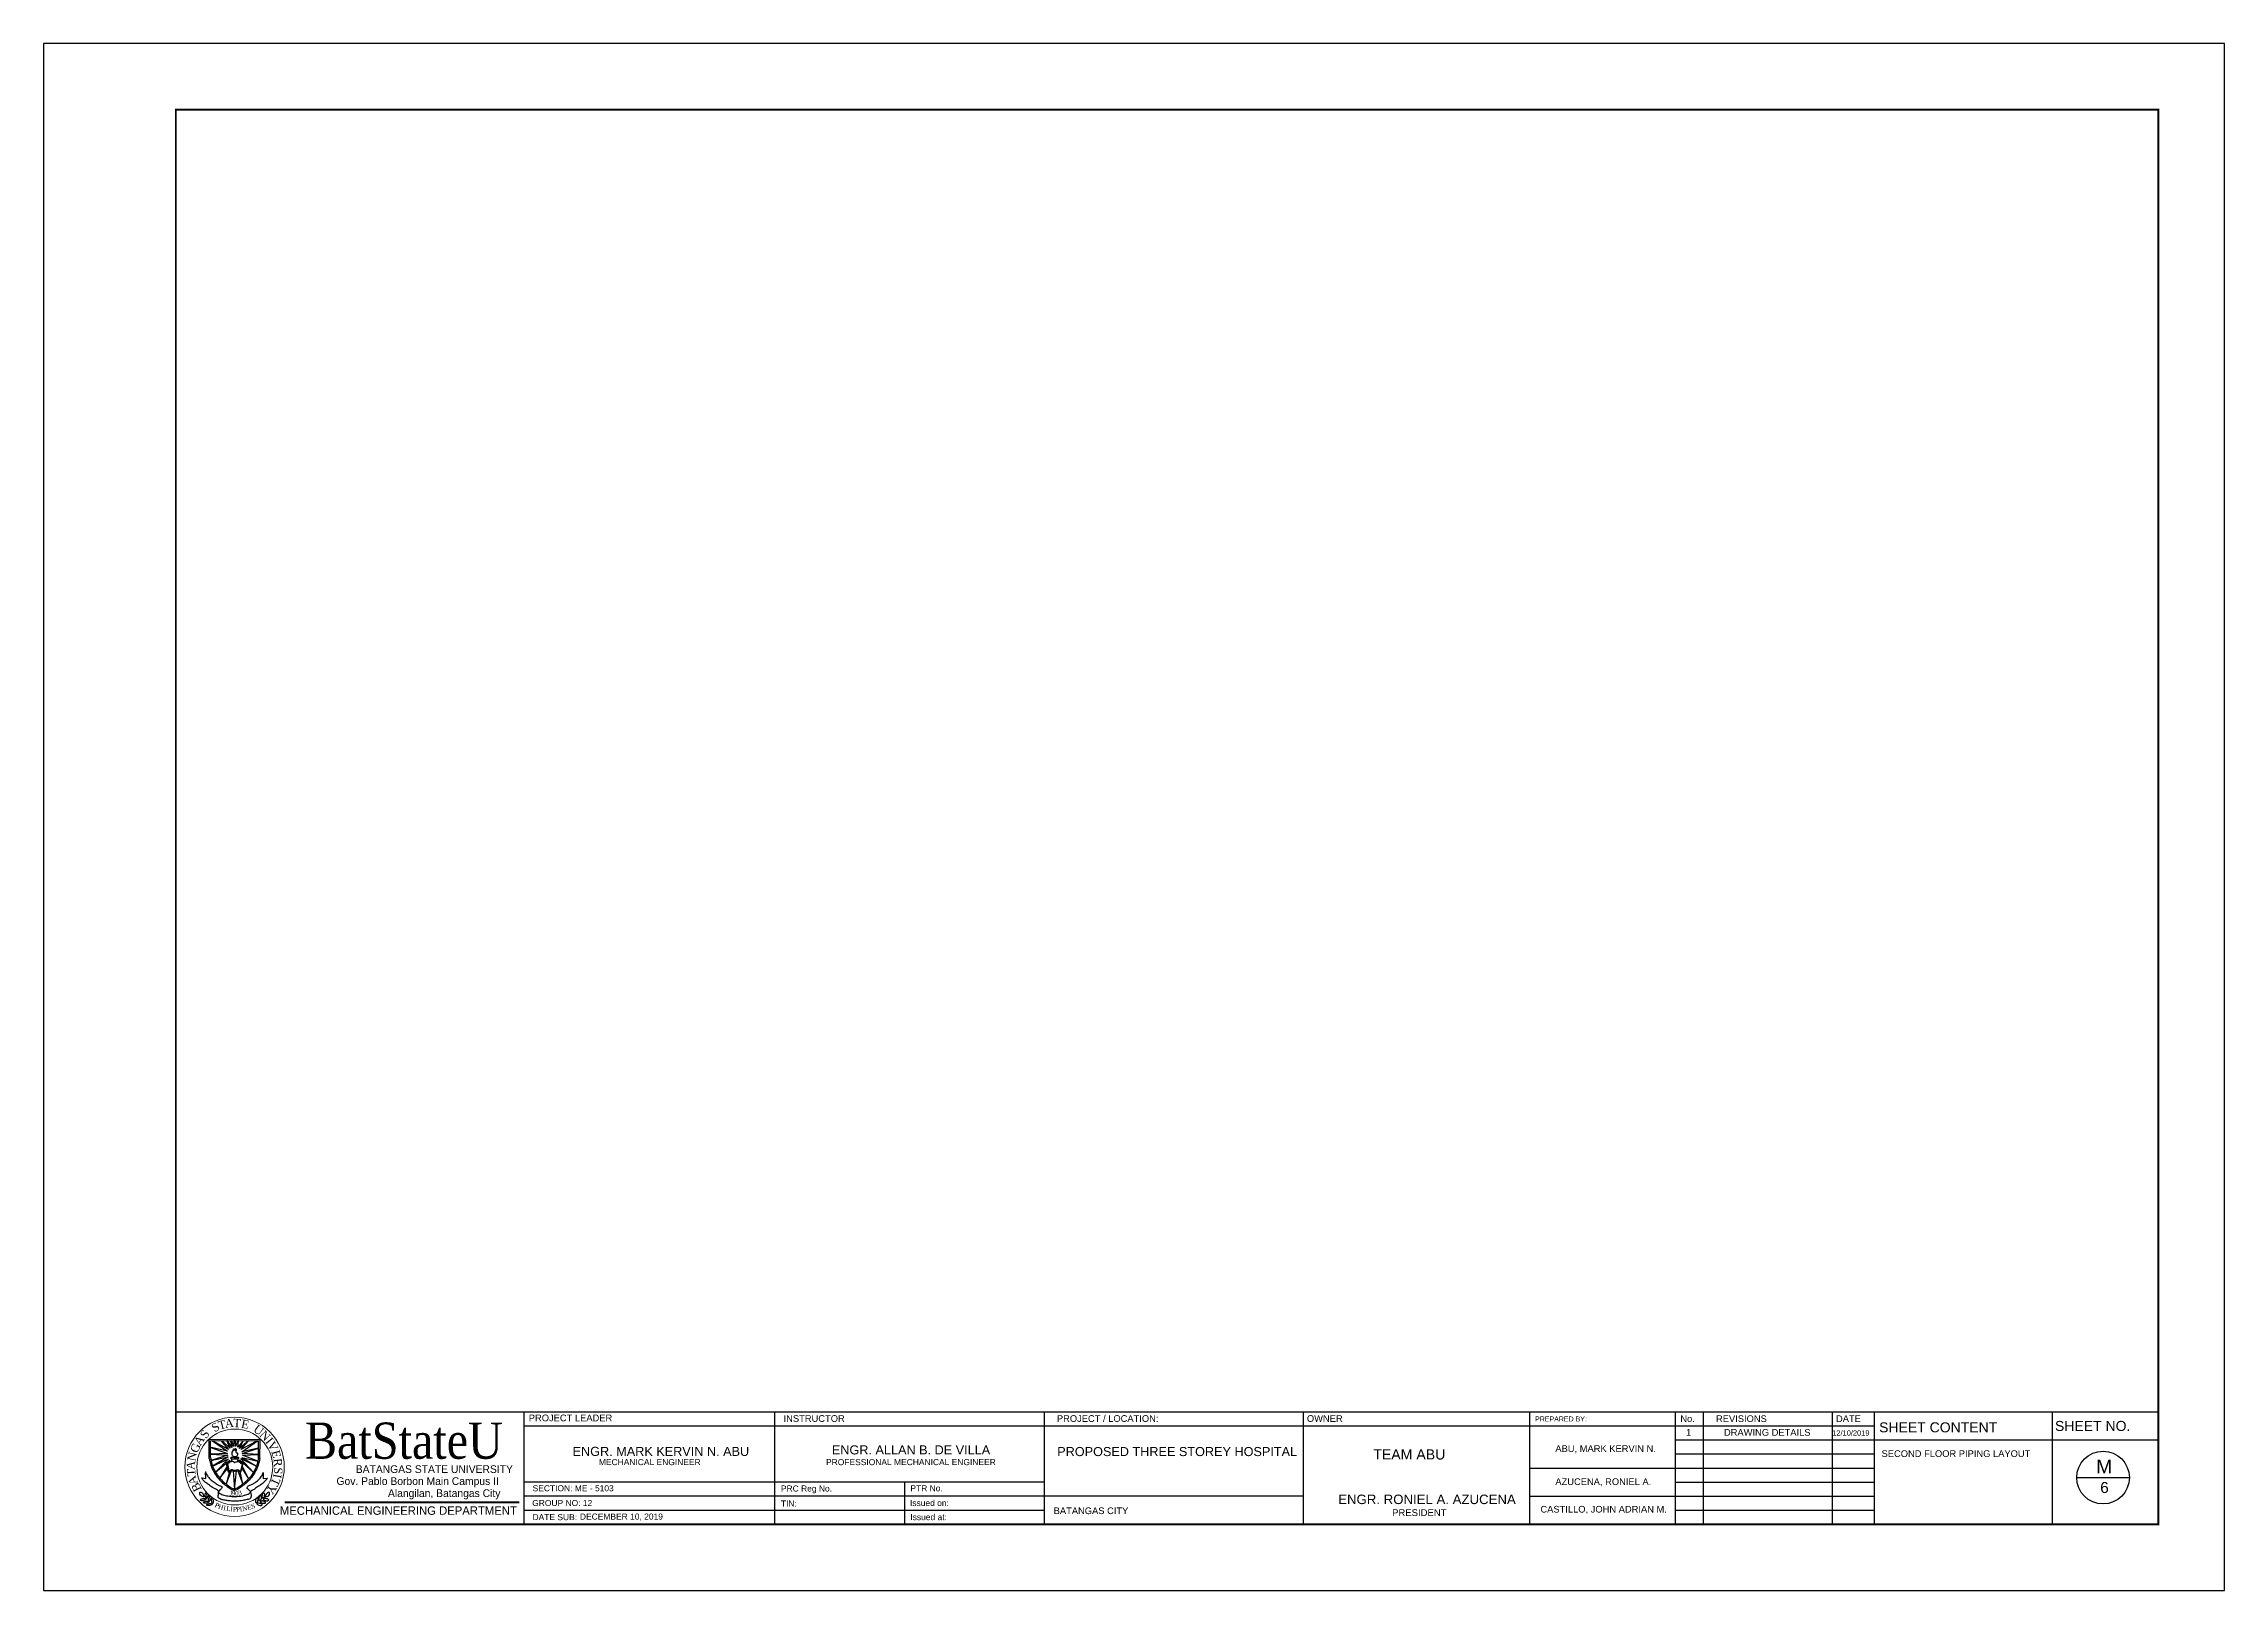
# Model space of a CAD drawing. Header units: millimetres. Extents: x 5 to 430, y 3 to 339.
# Drawn here: x 8.2 to 107.5, y 268.2 to 338.5 of the extents above; entities that cross this region are included whole.
import ezdxf
from ezdxf.enums import TextEntityAlignment as Align

# ---------------------------------------------------------------- set-up
doc = ezdxf.new("R2010")
doc.units = ezdxf.units.MM
doc.header["$MEASUREMENT"] = 0
for name, color, linetype in [('.1', 1, 'Continuous'), ('SHEET', 3, 'Continuous'), ('text', 7, 'Continuous')]:
    doc.layers.add(name, color=color, linetype=linetype)
for name, color, linetype, lineweight in [('stair', 134, 'Continuous', 0), ('texts', 2, 'Continuous', 18), ('WALL', 4, 'Continuous', 30)]:
    doc.layers.add(name, color=color, linetype=linetype, lineweight=lineweight)
doc.styles.add('arial', font='arial.ttf')
doc.styles.add('CGOTHIC', font='GOTHIC.TTF')
doc.styles.add('GARAMOND', font='GARA.TTF')
doc.styles.get("Standard").update_dxf_attribs({"font": 'arial.ttf'})

msp = doc.modelspace()

# ---------------------------------------------------------------- texts
at = {"attachment_point": 1}
for s, insert, char_height, width, rotation in [('{\\fTimes New Roman|b0|i0|c0|p18;\\C1;A}', (15.058, 274.914), 0.37713, 29.67394, 56.11039), ('{\\fTimes New Roman|b0|i0|c0|p18;\\C1;S}', (15.333, 275.241), 0.37713, 29.67394, 56.11039), ('{\\fTimes New Roman|b0|i0|c0|p18;\\C1;S}', (15.832, 275.656), 0.37713, 29.67394, 33.23179), ('{\\fTimes New Roman|b0|i0|c0|p18;\\C1;T}', (16.148, 275.833), 0.37713, 29.67394, 14.44799), ('{\\fTimes New Roman|b0|i0|c0|p18;\\C1;A}', (16.471, 275.93), 0.37713, 29.67394, 5.71852), ('{\\fTimes New Roman|b0|i0|c0|p18;\\C1;T}', (16.887, 275.965), 0.37713, 0.3193, 356.81503), ('{\\fTimes New Roman|b0|i0|c0|p18;\\C1;E}', (17.284, 275.936), 0.37713, 29.67394, 348.69045), ('{\\fTimes New Roman|b0|i0|c0|p18;\\C1;U}', (17.976, 275.727), 0.37713, 29.67394, 323.50126), ('{\\fTimes New Roman|b0|i0|c0|p18;\\C1;N}', (18.312, 275.47), 0.37713, 29.67394, 314.13564), ('{\\fTimes New Roman|b0|i0|c0|p18;\\C1;I}', (18.612, 275.156), 0.37713, 29.67394, 308.6454), ('{\\fTimes New Roman|b0|i0|c0|p18;\\C1;A}', (14.739, 273.655), 0.37713, 29.67394, 85.53705), ('{\\fTimes New Roman|b0|i0|c0|p18;\\C1;N}', (14.77, 274.089), 0.37713, 29.67394, 77.56161), ('{\\fTimes New Roman|b0|i0|c0|p18;\\C1;G}', (14.893, 274.528), 0.37713, 29.67394, 65.93474), ('{\\fTimes New Roman|b0|i0|c0|p18;\\C1;V}', (18.744, 274.987), 0.37713, 29.67394, 298.20017), ('{\\fTimes New Roman|b0|i0|c0|p18;\\C1;E}', (18.968, 274.575), 0.37713, 29.67394, 285.47868), ('{\\fTimes New Roman|b0|i0|c0|p18;\\C1;R}', (19.076, 274.184), 0.37713, 29.67394, 276.19955), ('{\\fTimes New Roman|b0|i0|c0|p18;\\C1;T}', (14.79, 273.334), 0.37713, 29.67394, 94.26652), ('{\\fTimes New Roman|b0|i0|c0|p18;\\C1;A}', (14.924, 272.901), 0.37713, 29.67394, 110.36673), ('{\\fTimes New Roman|b0|i0|c0|p18;\\C1;B}', (15.106, 272.595), 0.37713, 29.67394, 115.18408), ('{\\fTimes New Roman|b0|i0|c0|p18;\\C1;T}', (19.035, 273.172), 0.37713, 29.67394, 245.97799), ('{\\fTimes New Roman|b0|i0|c0|p18;\\C1;I}', (19.082, 273.416), 0.37713, 29.67394, 259.8108), ('{\\fTimes New Roman|b0|i0|c0|p18;\\C1;S}', (19.124, 273.742), 0.37713, 29.67394, 266.05857), ('{\\fTimes New Roman|b0|i0|c0|p18;\\C1;P}', (16.101, 272.156), 0.21119, 29.67394, 333.24497), ('{\\fTimes New Roman|b0|i0|c0|p18;\\C1;P}', (16.107, 272.156), 0.21119, 29.67394, 333.24497), ('{\\fTimes New Roman|b0|i0|c0|p18;\\C1;H}', (16.233, 272.082), 0.21119, 29.67394, 342.36893), ('{\\fTimes New Roman|b0|i0|c0|p18;\\C1;1}', (16.723, 272.7), 0.21119, 29.67394, 350.69674), ('{\\fTimes New Roman|b0|i0|c0|p18;\\C1;9}', (16.804, 272.678), 0.21119, 29.67394, 359.89652), ('{\\fTimes New Roman|b0|i0|c0|p18;\\C1;0}', (16.961, 272.674), 0.21119, 29.67394, 359.89652), ('{\\fTimes New Roman|b0|i0|c0|p18;\\C1;3}', (17.075, 272.677), 0.21119, 29.67394, 14.57269), ('{\\fTimes New Roman|b0|i0|c0|p18;\\C1;E}', (17.487, 272.016), 0.21119, 29.67394, 14.57269), ('{\\fTimes New Roman|b0|i0|c0|p18;\\C1;S}', (17.666, 272.068), 0.21119, 29.67394, 14.57269), ('{\\fTimes New Roman|b0|i0|c0|p18;\\C1;Y}', (18.885, 272.82), 0.37713, 29.67394, 237.49398), ('{\\fTimes New Roman|b0|i0|c0|p18;\\C1;I}', (16.448, 272.012), 0.21119, 29.67394, 350.74463), ('{\\fTimes New Roman|b0|i0|c0|p18;\\C1;L}', (16.578, 271.992), 0.21119, 29.67394, 350.69674), ('{\\fTimes New Roman|b0|i0|c0|p18;\\C1;I}', (16.754, 271.959), 0.21119, 29.67394, 357.83253), ('{\\fTimes New Roman|b0|i0|c0|p18;\\C1;P}', (16.861, 271.95), 0.21119, 29.67394, 359.89652), ('{\\fTimes New Roman|b0|i0|c0|p18;\\C1;P}', (16.994, 271.943), 0.21119, 29.67394, 7.51618), ('{\\fTimes New Roman|b0|i0|c0|p18;\\C1;I}', (17.155, 271.95), 0.21119, 29.67394, 9.03911), ('{\\fTimes New Roman|b0|i0|c0|p18;\\C1;N}', (17.264, 271.96), 0.21119, 29.67394, 12.92447)]:
    msp.add_mtext(s, dxfattribs=dict(at, insert=insert, char_height=char_height, width=width, rotation=rotation))
at = {"layer": 'SHEET', "color": 1, "style": 'arial'}
for s, height, p in [('M', 0.624, (101.684, 273.473)), ('6', 0.499, (101.865, 272.586))]:
    msp.add_text(s, height=height, dxfattribs=at).set_placement(p)
at = {"layer": 'text', "style": 'arial'}
for s, height, p in [('PROJECT LEADER', 0.30409, (30.329, 275.85)), ('INSTRUCTOR', 0.304, (41.928, 275.823)), ('PROJECT / LOCATION:', 0.30402, (54.37, 275.823)), ('PROJECT / LOCATION:', 0.30402, (54.37, 275.823)), ('PROJECT / LOCATION:', 0.30402, (54.37, 275.823)), ('OWNER', 0.304, (65.751, 275.823)), ('PREPARED BY: ', 0.22802, (76.142, 275.841)), ('No.', 0.304, (82.751, 275.815)), ('REVISIONS', 0.304, (84.376, 275.815)), ('DATE', 0.304, (89.838, 275.815)), ('1', 0.304, (83.013, 275.196)), ('DRAWING DETAILS', 0.30402, (84.737, 275.191)), ('12/10/2019', 0.2432, (89.664, 275.196)), ('SHEET CONTENT', 0.45603, (91.8, 275.346)), ('SHEET NO.', 0.456, (99.807, 275.409)), ('ENGR. MARK KERVIN N. ABU', 0.41257, (32.323, 274.273)), ('MECHANICAL ENGINEER', 0.27505, (33.52, 273.853)), ('PROFESSIONAL MECHANICAL ENGINEER', 0.27505, (43.861, 273.853)), ('ENGR. ALLAN B. DE VILLA', 0.41257, (44.127, 274.341)), ('PROPOSED THREE STOREY HOSPITAL', 0.41257, (54.385, 274.265)), ('TEAM ABU', 0.4598, (68.771, 274.111)), ('ABU, MARK KERVIN N.', 0.30402, (77.062, 274.453)), ('SECOND FLOOR PIPING LAYOUT', 0.30402, (91.912, 274.225)), ('AZUCENA, RONIEL A.', 0.30402, (77.062, 272.947)), ('GROUP NO: 12', 0.27505, (30.485, 271.992)), ('SECTION: ME - 5103', 0.27505, (30.503, 272.665)), ('TIN:', 0.275, (41.806, 271.969)), ('PRC Reg No.', 0.27505, (41.806, 272.652)), ('Issued on:', 0.275, (47.682, 271.992)), ('PTR No.', 0.275, (47.701, 272.665)), ('ENGR. RONIEL A. AZUCENA', 0.43038, (67.176, 272.081)), ('DATE SUB:', 0.275, (30.5, 271.349)), ('DECEMBER 10, 2019', 0.27505, (32.657, 271.375)), ('Issued at:', 0.275, (47.698, 271.349)), ('BATANGAS CITY', 0.30402, (54.223, 271.624)), ('PRESIDENT', 0.3099, (69.629, 271.537)), ('CASTILLO, JOHN ADRIAN M.', 0.30402, (76.382, 271.695))]:
    msp.add_text(s, height=height, dxfattribs=at).set_placement(p)
at = {"layer": 'text', "width": 1}
for s, height, style, p in [('BatStateU', 1.6503, 'GARAMOND', (24.643, 274.143)), ('Gov. Pablo Borbon Main Campus II', 0.35128, 'CGOTHIC', (25.27, 272.951)), ('BATANGAS STATE UNIVERSITY', 0.35128, 'CGOTHIC', (26.029, 273.496)), ('Alangilan, Batangas City', 0.35128, 'CGOTHIC', (26.478, 272.402))]:
    msp.add_text(s, height=height, dxfattribs=dict(at, style=style)).set_placement(p, align=Align.CENTER)
at = {"layer": 'WALL', "color": 250, "linetype": 'Continuous', "lineweight": 0, "insert": (18.998, 271.977), "char_height": 0.38403, "width": 12.18966, "attachment_point": 1}
msp.add_mtext('{\\fCentury Gothic|b0|i0|c0|p34;\\C7;MECHANICAL ENGINEERING DEPARTMENT}', dxfattribs=at)

# ---------------------------------------------------------------- linework, layer by layer
at = {"layer": '.1', "color": 0}
for p, q in [((107.518, 338.549), (8.242, 338.549)), ((8.242, 338.549), (8.242, 268.154)), ((107.518, 268.154), (107.518, 338.549)), ((8.242, 268.154), (107.518, 268.154))]:
    msp.add_line(p, q, dxfattribs=at)
at = {"layer": '.1', "linetype": 'Continuous', "ltscale": 0.5}
msp.add_line((41.515, 276.282), (41.515, 271.162), dxfattribs=at)
for p, q in [((15.785, 274.159), (15.785, 275.026)), ((18.081, 274.159), (18.097, 275.022)), ((16.61, 274.49), (15.812, 274.664)), ((15.812, 274.664), (16.61, 274.387)), ((15.834, 274.194), (15.834, 274.963)), ((16.61, 274.387), (15.861, 274.355)), ((15.861, 274.355), (16.632, 274.3)), ((16.632, 274.3), (15.861, 274.066)), ((15.861, 274.066), (16.637, 274.235)), ((16.664, 274.566), (15.926, 274.963)), ((15.926, 274.963), (16.61, 274.49)), ((16.637, 274.235), (15.935, 273.804)), ((15.935, 273.804), (16.664, 274.138)), ((16.664, 274.138), (16.068, 273.529)), ((16.068, 273.529), (16.719, 274.073)), ((16.366, 274.963), (16.333, 274.929)), ((16.333, 274.929), (16.664, 274.566)), ((16.724, 274.62), (16.366, 274.963)), ((16.615, 274.963), (16.588, 274.963)), ((16.588, 274.963), (16.724, 274.62)), ((16.805, 274.658), (16.615, 274.963)), ((16.805, 274.963), (16.748, 274.945)), ((16.748, 274.945), (16.805, 274.658)), ((16.795, 274.145), (16.795, 274.044)), ((16.887, 274.702), (16.805, 274.963)), ((16.908, 274.963), (16.887, 274.702)), ((16.984, 274.963), (16.908, 274.963)), ((17.082, 274.963), (16.984, 274.707)), ((16.984, 274.707), (16.984, 274.963)), ((17.074, 274.133), (17.074, 274.032)), ((17.321, 274.963), (17.082, 274.669)), ((17.082, 274.669), (17.12, 274.963)), ((17.12, 274.963), (17.082, 274.963)), ((17.791, 273.516), (17.158, 274.089)), ((17.571, 274.963), (17.164, 274.615)), ((17.164, 274.615), (17.321, 274.963)), ((17.983, 274.963), (17.223, 274.561)), ((17.223, 274.561), (17.571, 274.963)), ((17.929, 273.799), (17.223, 274.138)), ((17.223, 274.138), (17.791, 273.516)), ((17.261, 274.458), (17.983, 274.963)), ((18.032, 274.626), (17.261, 274.458)), ((17.261, 274.203), (17.929, 273.799)), ((17.261, 274.203), (17.999, 274.034)), ((17.283, 274.376), (18.032, 274.626)), ((18.032, 274.344), (17.283, 274.376)), ((17.294, 274.3), (18.032, 274.344)), ((17.999, 274.034), (17.294, 274.3)), ((18.032, 274.188), (18.032, 274.963)), ((15.438, 273.281), (15.622, 273.243)), ((15.622, 273.243), (15.611, 273.518)), ((16.583, 273.769), (16.271, 273.253)), ((16.271, 273.253), (16.594, 273.688)), ((16.549, 273.931), (16.626, 273.575)), ((16.553, 272.99), (16.8, 273.606)), ((16.708, 273.552), (16.553, 272.99)), ((16.609, 273.923), (16.667, 273.593)), ((16.865, 273.59), (16.933, 272.752)), ((16.933, 272.752), (17.017, 273.595)), ((17.088, 273.59), (17.306, 272.984)), ((17.306, 272.984), (17.185, 273.557)), ((17.285, 273.894), (17.203, 273.587)), ((17.235, 273.569), (17.33, 273.933)), ((17.267, 273.72), (17.57, 273.226)), ((17.57, 273.226), (17.299, 273.791)), ((18.23, 273.521), (18.241, 273.25)), ((18.241, 273.25), (18.422, 273.256))]:
    msp.add_line(p, q)
for points in [[(15.785, 274.159), (15.856, 273.859), (16.002, 273.523), (16.203, 273.241), (16.604, 272.878), (16.876, 272.72), (16.93, 272.704)], [(15.834, 274.194), (15.905, 273.894), (16.051, 273.558), (16.252, 273.276), (16.653, 272.912), (16.925, 272.755), (16.979, 272.739)], [(16.549, 273.931), (16.548, 273.969), (16.605, 273.978), (16.667, 274.001), (16.742, 274.039), (16.795, 274.044), (16.795, 274.068)], [(18.032, 274.194), (17.962, 273.894), (17.815, 273.558), (17.614, 273.276), (17.213, 272.912), (16.941, 272.755), (16.887, 272.739)], [(18.081, 274.159), (18.011, 273.859), (17.864, 273.523), (17.663, 273.241), (17.262, 272.878), (16.99, 272.72), (16.936, 272.704)], [(17.329, 273.929), (17.317, 273.972), (17.256, 273.958), (17.221, 273.975), (17.195, 274.007), (17.157, 274.03), (17.125, 274.053), (17.074, 274.053)], [(16.626, 273.575), (16.675, 273.54), (16.728, 273.552), (16.762, 273.589), (16.8, 273.606), (16.852, 273.606), (16.893, 273.598), (16.934, 273.577), (17, 273.592), (17.041, 273.604), (17.088, 273.59), (17.185, 273.557), (17.235, 273.569)], [(16.667, 273.593), (16.722, 273.593), (16.731, 273.616), (16.768, 273.636), (16.832, 273.651), (16.893, 273.622), (16.931, 273.616), (16.98, 273.619), (17.018, 273.636), (17.073, 273.642), (17.108, 273.639), (17.14, 273.616), (17.157, 273.601), (17.203, 273.587)], [(15.52, 272.412), (15.411, 272.451), (15.36, 272.529), (15.354, 272.605), (15.364, 272.618), (15.43, 272.612), (15.497, 272.552), (15.523, 272.493), (15.531, 272.438), (15.531, 272.41), (15.525, 272.41), (15.51, 272.425), (15.508, 272.425)], [(15.626, 272.301), (15.564, 272.254), (15.476, 272.236), (15.422, 272.238), (15.378, 272.264), (15.377, 272.282), (15.419, 272.309), (15.461, 272.324), (15.512, 272.332), (15.532, 272.338), (15.571, 272.328), (15.622, 272.3), (15.624, 272.293)], [(15.764, 272.182), (15.702, 272.136), (15.614, 272.117), (15.56, 272.119), (15.516, 272.146), (15.515, 272.163), (15.557, 272.19), (15.599, 272.206), (15.651, 272.214), (15.67, 272.22), (15.709, 272.209), (15.76, 272.181), (15.762, 272.175)], [(15.653, 272.337), (15.68, 272.41), (15.673, 272.499), (15.656, 272.551), (15.618, 272.585), (15.601, 272.582), (15.587, 272.533), (15.584, 272.489), (15.591, 272.437), (15.591, 272.416), (15.611, 272.382), (15.653, 272.341), (15.66, 272.341)], [(15.915, 272.075), (15.853, 272.028), (15.766, 272.01), (15.711, 272.012), (15.667, 272.039), (15.666, 272.056), (15.708, 272.083), (15.75, 272.099), (15.802, 272.107), (15.822, 272.112), (15.86, 272.102), (15.912, 272.074), (15.914, 272.067)], [(15.791, 272.219), (15.819, 272.291), (15.812, 272.38), (15.794, 272.432), (15.757, 272.466), (15.739, 272.463), (15.726, 272.415), (15.722, 272.37), (15.729, 272.318), (15.729, 272.298), (15.75, 272.263), (15.791, 272.222), (15.798, 272.222)], [(15.942, 272.111), (15.97, 272.184), (15.963, 272.273), (15.946, 272.325), (15.908, 272.359), (15.891, 272.356), (15.877, 272.308), (15.873, 272.263), (15.88, 272.211), (15.88, 272.191), (15.901, 272.156), (15.942, 272.115), (15.949, 272.115)], [(17.92, 272.128), (17.896, 272.201), (17.906, 272.29), (17.926, 272.341), (17.965, 272.374), (17.982, 272.37), (17.994, 272.321), (17.995, 272.276), (17.986, 272.225), (17.985, 272.205), (17.963, 272.171), (17.92, 272.131), (17.913, 272.132)], [(17.946, 272.091), (18.005, 272.041), (18.092, 272.019), (18.147, 272.019), (18.191, 272.044), (18.194, 272.061), (18.153, 272.09), (18.111, 272.107), (18.06, 272.117), (18.041, 272.124), (18.001, 272.115), (17.949, 272.089), (17.947, 272.083)], [(18.076, 272.229), (18.051, 272.302), (18.062, 272.391), (18.081, 272.442), (18.12, 272.475), (18.137, 272.471), (18.149, 272.422), (18.151, 272.377), (18.142, 272.326), (18.141, 272.305), (18.119, 272.272), (18.076, 272.232), (18.069, 272.233)], [(18.101, 272.191), (18.161, 272.142), (18.248, 272.12), (18.302, 272.12), (18.347, 272.145), (18.349, 272.162), (18.308, 272.19), (18.267, 272.208), (18.216, 272.218), (18.196, 272.225), (18.157, 272.216), (18.105, 272.19), (18.102, 272.184)], [(18.219, 272.342), (18.194, 272.415), (18.205, 272.504), (18.224, 272.555), (18.263, 272.588), (18.28, 272.584), (18.292, 272.535), (18.294, 272.49), (18.285, 272.439), (18.284, 272.418), (18.262, 272.385), (18.219, 272.345), (18.212, 272.345)], [(18.244, 272.304), (18.304, 272.255), (18.391, 272.233), (18.445, 272.232), (18.49, 272.257), (18.492, 272.275), (18.451, 272.303), (18.41, 272.321), (18.359, 272.331), (18.339, 272.337), (18.3, 272.329), (18.248, 272.303), (18.245, 272.296)], [(18.355, 272.411), (18.465, 272.445), (18.519, 272.521), (18.528, 272.597), (18.519, 272.61), (18.452, 272.607), (18.383, 272.549), (18.355, 272.492), (18.344, 272.437), (18.343, 272.41), (18.35, 272.409), (18.365, 272.423), (18.367, 272.423)]]:
    msp.add_spline(points, degree=3)
for points, end_tangent in [([(16.609, 273.923), (16.684, 273.964), (16.736, 274.01), (16.789, 274.025), (16.841, 274.03), (16.893, 274.01), (16.913, 273.984), (16.934, 273.969), (16.963, 273.996), (17.029, 274.01), (17.093, 274.022), (17.163, 273.99), (17.209, 273.943), (17.267, 273.923), (17.285, 273.932), (17.285, 273.894)], (0, -1)), ([(16.781, 274.215), (16.869, 274.21), (16.96, 274.207), (17.021, 274.208), (17.075, 274.214), (17.106, 274.211), (17.107, 274.183), (17.107, 274.159), (17.096, 274.137), (17.071, 274.133), (17.02, 274.128), (16.932, 274.128), (16.828, 274.126), (16.802, 274.142), (16.771, 274.161), (16.78, 274.216), (16.78, 274.222)], (-1, 0))]:
    msp.add_spline(points, degree=3, dxfattribs=dict(end_tangent=end_tangent))
at = {"start_tangent": (-1, 0)}
msp.add_spline([(16.926, 274.235), (16.858, 274.272), (16.822, 274.328), (16.822, 274.391), (16.822, 274.439), (16.836, 274.464), (16.851, 274.512), (16.872, 274.507), (16.88, 274.555), (16.894, 274.591), (16.913, 274.565), (16.95, 274.531), (16.979, 274.531), (16.977, 274.57), (16.964, 274.605), (16.966, 274.617), (17.001, 274.587), (17.001, 274.559), (17.007, 274.533), (17.007, 274.504), (16.996, 274.459), (17.023, 274.418), (17.055, 274.42), (17.075, 274.367), (17.069, 274.324), (17.038, 274.265), (17.008, 274.239), (16.971, 274.232), (16.925, 274.232), (16.928, 274.232)], degree=3, dxfattribs=at)
for points, knots in [([(18.422, 273.256), (18.426, 273.256), (18.45, 273.252), (18.312, 273.123), (18.228, 273.012), (18.056, 272.916), (17.897, 272.809), (17.781, 272.716), (17.655, 272.674), (17.681, 272.544), (17.712, 272.44), (17.638, 272.313), (17.487, 272.284), (17.289, 272.233), (17.046, 272.214), (16.808, 272.209), (16.597, 272.241), (16.411, 272.261), (16.276, 272.309), (16.203, 272.364), (16.177, 272.413), (16.199, 272.502), (16.217, 272.59), (16.187, 272.741), (15.972, 272.785), (15.808, 272.924), (15.655, 273.042), (15.525, 273.132), (15.48, 273.219), (15.409, 273.286), (15.437, 273.283), (15.466, 273.275)], [1.525096, 1.525096, 1.525096, 1.525096, 1.532073, 1.584612, 1.633558, 1.698069, 1.768711, 1.823631, 1.856154, 1.874433, 1.942755, 1.959564, 2.013837, 2.081716, 2.168665, 2.253261, 2.318126, 2.380396, 2.439479, 2.4572, 2.470092, 2.492272, 2.543518, 2.560297, 2.639259, 2.721631, 2.780104, 2.832648, 2.871086, 2.885372, 2.911145, 2.911145, 2.911145, 2.911145]), ([(15.628, 273.547), (15.577, 273.547), (15.7, 273.384), (15.758, 273.271), (15.914, 273.133), (16.088, 273.03), (16.202, 272.915), (16.386, 272.885), (16.342, 272.793), (16.295, 272.743), (16.231, 272.704), (16.182, 272.606), (16.336, 272.518), (16.513, 272.468), (16.732, 272.43), (16.911, 272.432), (17.122, 272.428), (17.356, 272.457), (17.551, 272.536), (17.658, 272.599), (17.658, 272.667), (17.601, 272.709), (17.564, 272.76), (17.498, 272.794), (17.518, 272.862), (17.579, 272.935), (17.717, 272.957), (17.86, 273.059), (17.996, 273.152), (18.098, 273.256), (18.161, 273.35), (18.217, 273.419), (18.23, 273.509), (18.23, 273.521)], [0, 0, 0, 0, 0.050157, 0.09733, 0.169415, 0.238469, 0.297382, 0.34519, 0.361609, 0.384753, 0.415402, 0.43521, 0.480082, 0.549086, 0.637593, 0.692397, 0.728181, 0.847546, 0.920378, 0.94488, 0.959291, 0.979722, 1.010309, 1.023969, 1.046254, 1.066064, 1.119081, 1.173808, 1.241086, 1.282544, 1.318293, 1.350594, 1.379885, 1.379885, 1.379885, 1.379885]), ([(15.612, 273.541), (15.616, 273.546), (15.625, 273.55), (15.637, 273.55), (15.639, 273.55)], [3.04846765, 3.04846765, 3.04846765, 3.04846765, 3.05886904, 3.06079098, 3.06079098, 3.06079098, 3.06079098]), ([(16.906, 273.084), (16.918, 273.083), (16.939, 273.079), (16.955, 273.081), (16.966, 273.084)], [0, 0, 0, 0, 0.01145534, 0.02007474, 0.02007474, 0.02007474, 0.02007474]), ([(16.906, 273.064), (16.918, 273.062), (16.939, 273.059), (16.955, 273.06), (16.966, 273.064)], [0, 0, 0, 0, 0.01145534, 0.02007474, 0.02007474, 0.02007474, 0.02007474]), ([(16.912, 273.015), (16.922, 273.017), (16.939, 273.019), (16.952, 273.018), (16.959, 273.016)], [0.00178548, 0.00178548, 0.00178548, 0.00178548, 0.01145534, 0.01823656, 0.01823656, 0.01823656, 0.01823656]), ([(16.913, 272.995), (16.923, 272.996), (16.939, 272.998), (16.951, 272.998), (16.957, 272.996)], [0.00231179, 0.00231179, 0.00231179, 0.00231179, 0.01145534, 0.0176246, 0.0176246, 0.0176246, 0.0176246])]:
    msp.add_open_spline(points, degree=3, knots=knots)
at = {"layer": 'SHEET', "color": 1}
for p, q in [((14.259, 276.282), (104.51, 276.282)), ((30.105, 276.283), (30.105, 271.162)), ((30.105, 276.282), (30.105, 271.162)), ((41.515, 276.283), (41.515, 271.162)), ((41.515, 276.282), (41.515, 271.162)), ((53.805, 271.162), (53.805, 276.282)), ((65.582, 276.282), (65.582, 271.162)), ((75.884, 276.282), (75.884, 271.162)), ((82.513, 276.282), (82.513, 271.162)), ((83.793, 276.282), (83.793, 271.162)), ((89.658, 276.282), (89.658, 271.162)), ((91.578, 276.282), (91.578, 271.162)), ((99.673, 276.282), (99.673, 271.162)), ((30.105, 275.642), (86.676, 275.642)), ((82.513, 275.002), (93.274, 275.002)), ((84.917, 275.642), (91.578, 275.642)), ((89.912, 275.002), (104.51, 275.002)), ((82.513, 274.362), (91.578, 274.362)), ((30.105, 273.092), (53.805, 273.092)), ((47.439, 273.092), (47.439, 271.162)), ((75.884, 273.722), (86.676, 273.722)), ((82.513, 273.082), (91.578, 273.082)), ((84.917, 273.722), (91.578, 273.722)), ((100.794, 273.286), (103.194, 273.286)), ((30.105, 272.449), (65.582, 272.449)), ((75.884, 272.442), (86.676, 272.442)), ((84.917, 272.442), (91.578, 272.442)), ((30.105, 271.805), (40.439, 271.805)), ((30.105, 271.805), (53.805, 271.805)), ((41.515, 271.805), (51.849, 271.805)), ((82.513, 271.802), (91.578, 271.802))]:
    msp.add_line(p, q, dxfattribs=at)
msp.add_circle((101.994, 273.286), 1.2, dxfattribs=at)
at = {"layer": 'stair'}
for p, q in [((15.785, 275.026), (18.097, 275.022)), ((15.834, 274.963), (18.032, 274.963))]:
    msp.add_line(p, q, dxfattribs=at)
msp.add_circle((16.937, 273.776), 2.263, dxfattribs=at)
at = {"layer": 'stair', "lineweight": 20}
for centre, radius in [((16.937, 273.776), 2.263), ((16.945, 273.77), 1.728)]:
    msp.add_circle(centre, radius, dxfattribs=at)
at = {"layer": 'texts', "color": 85, "linetype": 'Continuous', "lineweight": 50}
msp.add_line((19.223, 272.17), (29.884, 272.17), dxfattribs=at)
at = {"layer": 'WALL', "color": 1, "linetype": 'Continuous', "const_width": 0.0853}
msp.add_lwpolyline([(14.259, 271.162), (104.51, 271.162), (104.51, 335.541), (14.259, 335.541)], close=True, dxfattribs=at)

msp.set_redraw_order([(e.dxf.handle, doc.entitydb.next_handle()) for e in msp.query("TEXT MTEXT ATTDEF DIMENSION ARC_DIMENSION")])  # texts and dimensions are drawn at this point

doc.saveas('drawing.dxf')
